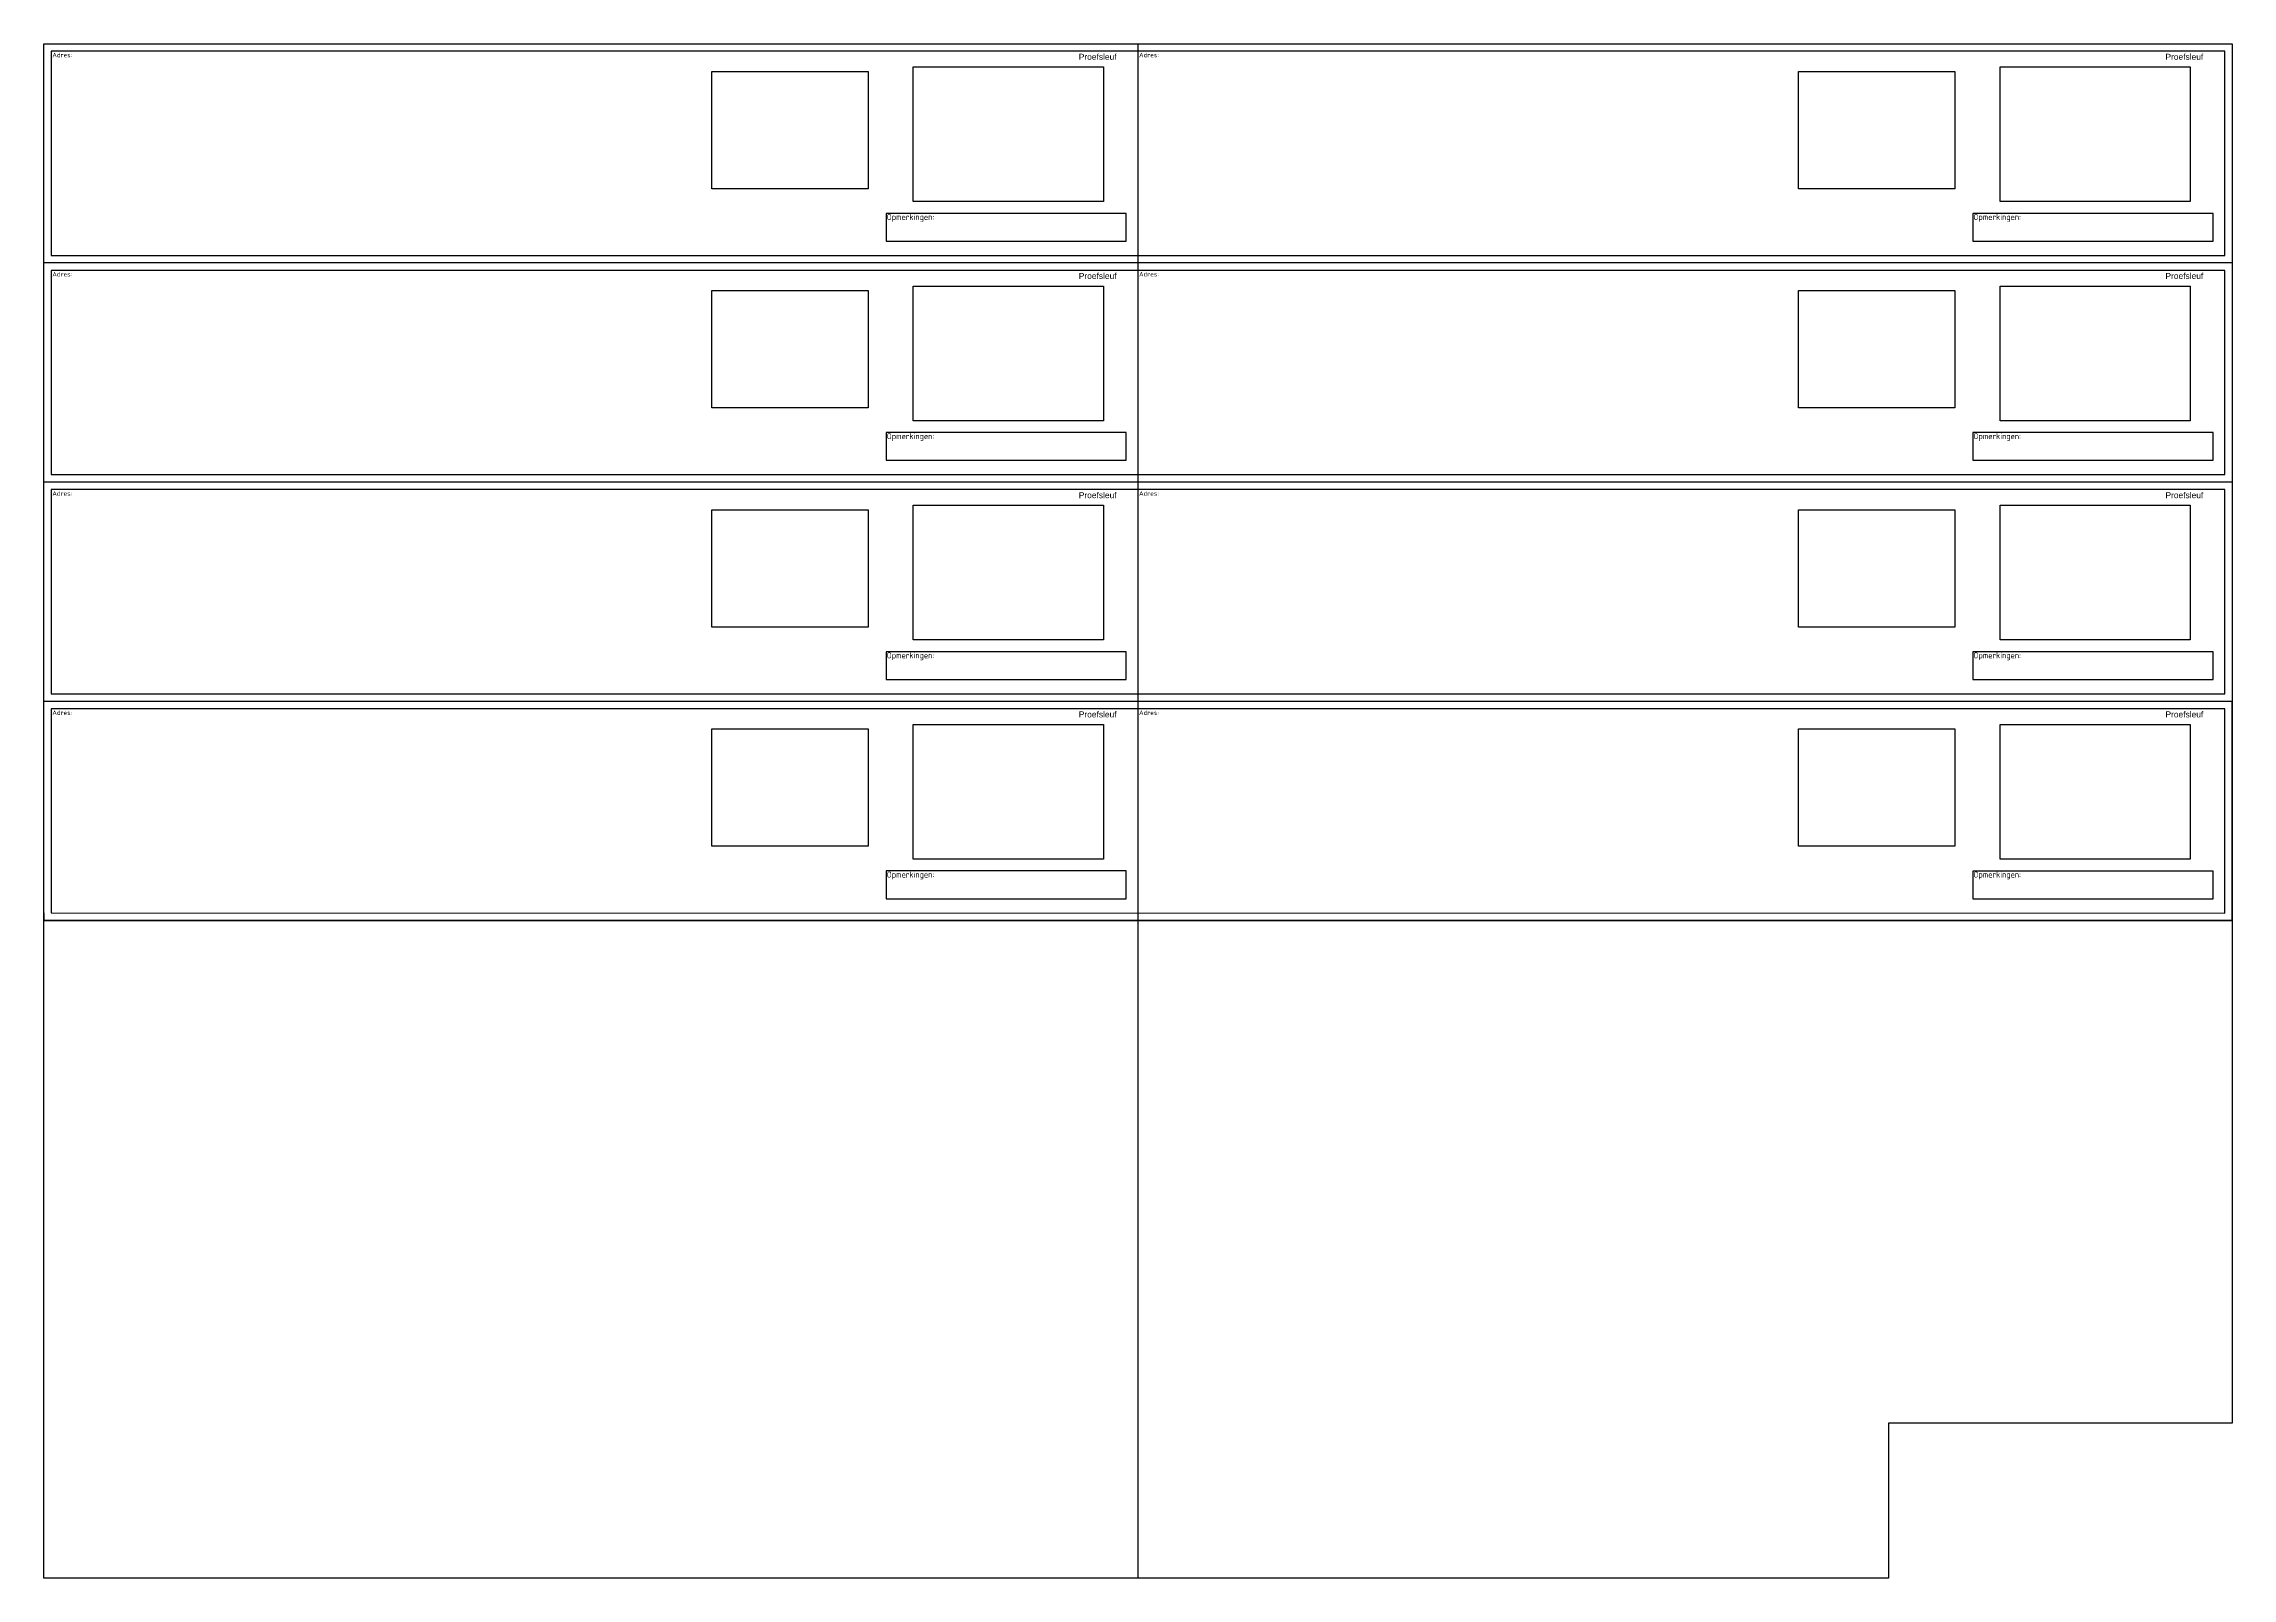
# Model space of a CAD drawing. Header units: metres. Extents: x 194652 to 194707, y 433581 to 433713.
# Drawn here: x 194651.73 to 194680.86, y 433608.47 to 433628.9 of the extents above; entities that cross this region are included whole.
import ezdxf
from ezdxf.enums import TextEntityAlignment as Align

# ---------------------------------------------------------------- set-up
doc = ezdxf.new("R2010")
doc.units = ezdxf.units.M
doc.linetypes.add('DASHEDX2', pattern=[38.1, 25.4, -12.7])
for name, color, linetype in [('Afbeelding_lijn', 8, 'DASHEDX2'), ('Hulplijn kader', 8, 'DASHEDX2'), ('KADER', 7, 'Continuous')]:
    doc.layers.add(name, color=color, linetype=linetype)
doc.styles.add('Arial', font='arial.ttf', dxfattribs={"height": 0.8})
doc.styles.add('HDB', font='isocp.shx', dxfattribs={"height": 1.25})
doc.styles.get("Standard").update_dxf_attribs({"font": 'isocp.shx'})

msp = doc.modelspace()

# ---------------------------------------------------------------- texts
at = {"char_height": 0.08, "attachment_point": 1}
for insert in [(194662.951, 433626.633), (194677.413, 433626.633), (194662.951, 433623.716), (194677.413, 433623.716), (194662.951, 433620.798), (194677.413, 433620.798), (194662.951, 433617.88), (194677.413, 433617.88)]:
    msp.add_mtext_dynamic_manual_height_columns('Opmerkingen:', width=3.18182, gutter_width=9.375, heights=[0.357], dxfattribs=dict(at, insert=insert))
at = {"layer": 'KADER', "style": 'Arial'}
for s, p in [('Proefsleuf', (194665.507, 433628.765)), ('Proefsleuf', (194679.969, 433628.765)), ('Proefsleuf', (194665.507, 433625.848)), ('Proefsleuf', (194679.969, 433625.848)), ('Proefsleuf', (194665.507, 433622.93)), ('Proefsleuf', (194679.969, 433622.93)), ('Proefsleuf ', (194665.507, 433620.012)), ('Proefsleuf', (194679.969, 433620.012))]:
    msp.add_text(s, height=0.08, dxfattribs=at).set_placement(p, align=Align.TOP_LEFT)
at = {"layer": 'KADER', "char_height": 0.06, "attachment_point": 1, "style": 'HDB'}
for insert in [(194651.847, 433628.779), (194666.309, 433628.779), (194651.847, 433625.861), (194666.309, 433625.861), (194651.847, 433622.943), (194666.309, 433622.943), (194651.847, 433620.025), (194666.309, 433620.025)]:
    msp.add_mtext_dynamic_manual_height_columns('Adres: ', width=0.77357, gutter_width=6.25, heights=[0], dxfattribs=dict(at, insert=insert))

# ---------------------------------------------------------------- linework, layer by layer
msp.add_lwpolyline([(194666.295, 433628.899), (194666.295, 433608.474)])
for points in [[(194662.945, 433626.271), (194666.139, 433626.271), (194666.139, 433626.641), (194662.945, 433626.641)], [(194677.407, 433626.271), (194680.602, 433626.271), (194680.602, 433626.641), (194677.407, 433626.641)], [(194662.945, 433623.354), (194666.139, 433623.354), (194666.139, 433623.724), (194662.945, 433623.724)], [(194677.407, 433623.354), (194680.602, 433623.354), (194680.602, 433623.724), (194677.407, 433623.724)], [(194662.945, 433620.436), (194666.139, 433620.436), (194666.139, 433620.806), (194662.945, 433620.806)], [(194677.407, 433620.436), (194680.602, 433620.436), (194680.602, 433620.806), (194677.407, 433620.806)], [(194662.945, 433617.518), (194666.139, 433617.518), (194666.139, 433617.888), (194662.945, 433617.888)], [(194677.407, 433617.518), (194680.602, 433617.518), (194680.602, 433617.887), (194677.407, 433617.887)]]:
    msp.add_lwpolyline(points, close=True)
at = {"layer": 'Afbeelding_lijn', "linetype": 'ByBlock'}
msp.add_line((194666.295, 433625.982), (194651.733, 433625.982), dxfattribs=at)
at = {"layer": 'Hulplijn kader', "linetype": 'Continuous'}
for p, q in [((194680.858, 433625.982), (194666.295, 433625.982)), ((194666.295, 433623.064), (194651.733, 433623.064)), ((194680.858, 433623.064), (194666.295, 433623.064)), ((194680.858, 433620.146), (194651.733, 433620.146)), ((194666.295, 433617.228), (194651.733, 433617.228))]:
    msp.add_line(p, q, dxfattribs=at)
at = {"layer": 'Hulplijn kader', "linetype": 'Continuous', "ltscale": 0.1}
for points in [[(194662.704, 433628.531), (194662.704, 433626.97), (194660.622, 433626.97), (194660.622, 433628.531)], [(194663.305, 433628.59), (194665.837, 433628.59), (194665.837, 433626.798), (194663.305, 433626.798)], [(194677.166, 433628.531), (194677.166, 433626.97), (194675.085, 433626.97), (194675.085, 433628.531)], [(194677.767, 433628.59), (194680.299, 433628.59), (194680.299, 433626.798), (194677.767, 433626.798)], [(194662.704, 433625.614), (194662.704, 433624.053), (194660.622, 433624.053), (194660.622, 433625.614)], [(194663.305, 433625.673), (194665.837, 433625.673), (194665.837, 433623.881), (194663.305, 433623.881)], [(194677.166, 433625.614), (194677.166, 433624.053), (194675.085, 433624.053), (194675.085, 433625.614)], [(194677.767, 433625.673), (194680.299, 433625.673), (194680.299, 433623.881), (194677.767, 433623.881)], [(194662.704, 433622.696), (194662.704, 433621.135), (194660.622, 433621.135), (194660.622, 433622.696)], [(194663.305, 433622.755), (194665.837, 433622.755), (194665.837, 433620.963), (194663.305, 433620.963)], [(194677.166, 433622.696), (194677.166, 433621.135), (194675.085, 433621.135), (194675.085, 433622.696)], [(194677.767, 433622.755), (194680.299, 433622.755), (194680.299, 433620.963), (194677.767, 433620.963)], [(194662.704, 433619.778), (194662.704, 433618.217), (194660.622, 433618.217), (194660.622, 433619.778)], [(194663.305, 433619.837), (194665.837, 433619.837), (194665.837, 433618.045), (194663.305, 433618.045)], [(194677.166, 433619.778), (194677.166, 433618.217), (194675.085, 433618.217), (194675.085, 433619.778)], [(194677.767, 433619.836), (194680.299, 433619.836), (194680.299, 433618.045), (194677.767, 433618.045)]]:
    msp.add_lwpolyline(points, close=True, dxfattribs=at)
at = {"layer": 'KADER'}
for points in [[(194651.733, 433628.899), (194680.858, 433628.899), (194680.858, 433617.228), (194666.295, 433617.228), (194666.295, 433617.228), (194651.733, 433617.228), (194651.733, 433628.899)], [(194680.858, 433620.146), (194680.858, 433610.536), (194676.284, 433610.536), (194676.284, 433608.474), (194651.733, 433608.474), (194651.733, 433617.128), (194651.733, 433617.333), (194651.733, 433617.228), (194680.858, 433617.228)]]:
    msp.add_lwpolyline(points, close=True, dxfattribs=at)
at = {"layer": 'KADER', "linetype": 'ByBlock'}
for points in [[(194651.833, 433626.082), (194680.758, 433626.082), (194680.758, 433628.799), (194651.833, 433628.799)], [(194651.833, 433623.165), (194680.758, 433623.165), (194680.758, 433625.882), (194651.833, 433625.882)], [(194651.833, 433620.247), (194680.758, 433620.247), (194680.758, 433622.964), (194651.833, 433622.964)], [(194651.833, 433617.329), (194680.758, 433617.328), (194680.758, 433620.045), (194651.833, 433620.046)]]:
    msp.add_lwpolyline(points, close=True, dxfattribs=at)

msp.set_redraw_order([(e.dxf.handle, doc.entitydb.next_handle()) for e in msp.query("TEXT MTEXT ATTDEF DIMENSION ARC_DIMENSION")])  # texts and dimensions are drawn at this point

doc.saveas('drawing.dxf')
